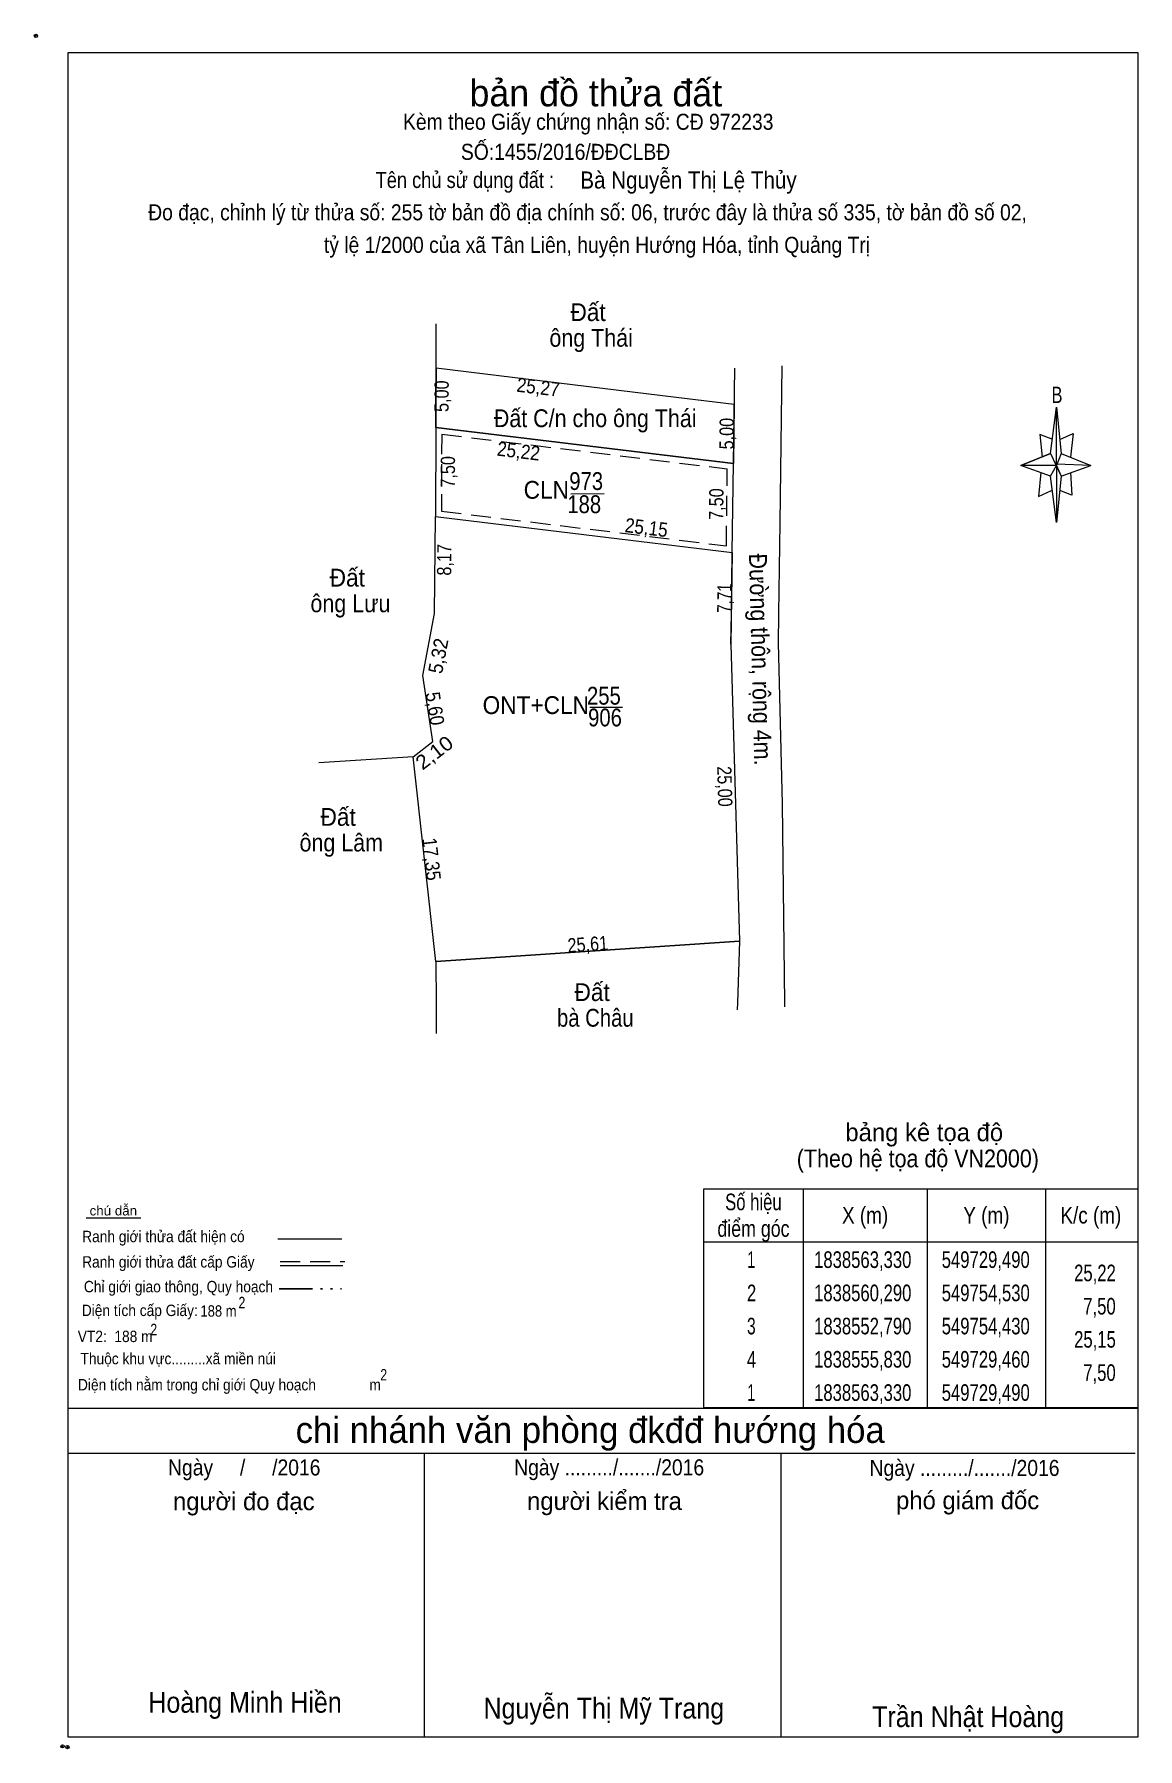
# Model space of a CAD drawing. Header units: metres. Extents: x 549239 to 550002, y 1838446 to 1838596.
# Drawn here: x 549695.7 to 549788.6, y 1838452.1 to 1838596.4 of the extents above; entities that cross this region are included whole.
import ezdxf
from ezdxf.enums import TextEntityAlignment as Align

# ---------------------------------------------------------------- set-up
doc = ezdxf.new("R2010")
doc.units = ezdxf.units.M
doc.header["$LTSCALE"] = 0.56
doc.header["$PDMODE"] = 32
doc.header["$PDSIZE"] = 0.28
for name, pattern in [('DASH_DOUBLE_DOT', [9.2, 5, -1.2, 0.3, -1.2, 0.3, -1.2]), ('DOTTED', [1.5, 0.3, -1.2]), ('MEDIUM_DASHED', [4.5, 3, -1.5])]:
    doc.linetypes.add(name, pattern=pattern)
for name, color, linetype, lineweight in [('1', 7, 'DOTTED', 13), ('10', 7, 'Continuous', 13), ('15', 7, 'Continuous', 13), ('18', 7, 'Continuous', 13), ('28', 7, 'Continuous', 13), ('63', 7, 'Continuous', 13)]:
    doc.layers.add(name, color=color, linetype=linetype, lineweight=lineweight)

msp = doc.modelspace()

# ---------------------------------------------------------------- texts
at = {"layer": '1'}
for s, width, p in [('973', 0.85, (549742.145, 1838558.06)), ('CLN', 0.95, (549738.79, 1838557.32)), ('188', 0.85, (549741.98, 1838556.11)), ('ONT+CLN', 0.95, (549737.905, 1838539.2)), ('255', 0.85, (549743.635, 1838539.99)), ('906', 0.85, (549743.73, 1838538.16))]:
    msp.add_text(s, height=1.5, dxfattribs=dict(at, width=width)).set_placement(p, align=Align.CENTER)
at = {"layer": '15', "width": 0.9}
msp.add_text('Đất C/n cho ông Thái', height=1.5, dxfattribs=at).set_placement((549742.905, 1838563.35), align=Align.CENTER)
msp.add_text('Đường thôn, rộng 4m.', height=1.5, rotation=271.435, dxfattribs=at).set_placement((549756.0666, 1838543.7738), align=Align.CENTER)
at = {"layer": '28'}
for s, height, p in [('bản đồ thửa đất', 2.25, (549742.955, 1838590.35)), ('bảng kê tọa độ', 1.5, (549770.59, 1838503.24)), ('chi nhánh văn phòng đkđđ hướng hóa', 2.187, (549742.485, 1838477.84)), ('người đo đạc', 1.5, (549713.335, 1838472.18)), ('người kiểm tra', 1.5, (549743.685, 1838472.2)), ('phó giám đốc', 1.5, (549774.24, 1838472.26))]:
    msp.add_text(s, height=height, dxfattribs=at).set_placement(p, align=Align.CENTER)
for s, height, width, p in [('Kèm theo Giấy chứng nhận số: CĐ 972233', 1.35, 0.9, (549742.32, 1838588.38)), ('SỐ:1455/2016/ĐĐCLBĐ', 1.35, 0.9, (549740.41, 1838585.85)), ('Tên chủ sử dụng đất :', 1.35, 0.85, (549731.935, 1838583.48)), ('Đo đạc, chỉnh lý từ thửa số: 255 tờ bản đồ địa chính số: 06, trước đây là thửa số 335, tờ bản đồ số 02,', 1.35, 0.9, (549742.26, 1838580.76)), (' tỷ lệ 1/2000 của xã Tân Liên, huyện Hướng Hóa, tỉnh Quảng Trị', 1.35, 0.9, (549742.83, 1838578.02)), ('B', 1.378, 0.75, (549781.76, 1838565.38)), ('(Theo hệ tọa độ VN2000)', 1.5, 0.9, (549770.05, 1838501.04)), ('chú dẫn', 0.8, 1.05, (549702.36, 1838496.99)), ('Ranh giới thửa đất hiện có ', 0.96, 0.9, (549706.735, 1838494.74)), ('Ranh giới thửa đất cấp Giấy', 0.96, 0.9, (549706.99, 1838492.6)), ('Chỉ giới giao thông, Quy hoạch', 0.96, 0.9, (549707.84, 1838490.52)), ('2', 0.96, 0.8, (549713.18, 1838489.18)), ('2', 0.96, 0.8, (549713.18, 1838489.18)), ('Diện tích cấp Giấy: ', 0.96, 0.9, (549704.745, 1838488.52)), ('188 m ', 0.96, 0.85, (549711.36, 1838488.47)), (' VT2:  188 m ', 0.96, 0.9, (549702.515, 1838486.33)), ('2', 0.96, 0.8, (549705.76, 1838486.91)), ('Thuộc khu vực.........xã miền núi', 0.96, 0.9, (549707.82, 1838484.46)), ('2', 0.96, 0.8, (549725.11, 1838483.1)), ('Diện tích nằm trong chỉ giới Quy hoạch              m', 0.96, 0.9, (549712.125, 1838482.26)), ('Ngày     /     /2016', 1.35, 0.9, (549713.375, 1838475.1)), ('Ngày ........./......./2016', 1.35, 0.9, (549744.08, 1838475.11)), ('Ngày ........./......./2016', 1.35, 0.9, (549773.98, 1838475.06)), ('Hoàng Minh Hiền', 1.75, 0.9, (549713.44, 1838455.13)), ('Nguyễn Thị Mỹ Trang', 1.75, 0.9, (549743.63, 1838454.64)), ('Trần Nhật Hoàng', 1.75, 0.9, (549774.285, 1838453.92))]:
    msp.add_text(s, height=height, dxfattribs=dict(at, width=width)).set_placement(p, align=Align.CENTER)
at = {"layer": '28', "width": 0.9}
msp.add_text('Bà Nguyễn Thị Lệ Thủy', height=1.44, dxfattribs=at).set_placement((549741.65, 1838583.43))
at = {"layer": '63'}
for s, height, width, p in [('Đất ', 1.5, 0.95, (549742.57, 1838572.28)), ('ông Thái', 1.5, 0.9, (549742.565, 1838570.12)), ('Đất ', 1.5, 0.95, (549722.31, 1838549.93)), ('ông Lưu', 1.5, 0.9, (549722.31, 1838547.77)), ('Đất ', 1.5, 0.95, (549721.54, 1838529.79)), ('ông Lâm', 1.5, 0.9, (549721.54, 1838527.63)), ('Đất ', 1.5, 0.95, (549742.91, 1838515.04)), ('bà Châu', 1.5, 0.85, (549742.915, 1838512.88)), ('Số hiệu', 1.398, 0.75, (549756.215, 1838497.43)), ('điểm góc', 1.398, 0.8, (549756.22, 1838495.19)), ('X (m)', 1.398, 0.85, (549765.615, 1838496.31)), ('Y (m)', 1.398, 0.85, (549775.82, 1838496.31)), ('K/c (m)', 1.398, 0.85, (549784.61, 1838496.31)), (' 1', 1.398, 0.65, (549755.865, 1838492.57)), ('1838563,330', 1.398, 0.75, (549765.415, 1838492.57)), ('549729,490', 1.398, 0.75, (549775.765, 1838492.57)), (' 2', 1.398, 0.75, (549755.87, 1838489.77)), ('1838560,290', 1.398, 0.75, (549765.415, 1838489.77)), ('549754,530', 1.398, 0.75, (549775.765, 1838489.77)), (' 3', 1.398, 0.7, (549755.86, 1838486.98)), ('1838552,790', 1.398, 0.75, (549765.415, 1838486.98)), ('549754,430', 1.398, 0.75, (549775.765, 1838486.98)), (' 4', 1.398, 0.75, (549755.865, 1838484.18)), ('1838555,830', 1.398, 0.75, (549765.415, 1838484.18)), ('549729,460', 1.398, 0.75, (549775.765, 1838484.18)), (' 1', 1.398, 0.65, (549755.865, 1838481.38)), ('1838563,330', 1.398, 0.75, (549765.415, 1838481.38)), ('549729,490', 1.398, 0.75, (549775.765, 1838481.38))]:
    msp.add_text(s, height=height, dxfattribs=dict(at, width=width)).set_placement(p, align=Align.CENTER)
for s, rotation, width, p in [('5,00', 89.771, 0.85, (549730.5754, 1838565.9526)), ('25,27', 353.091, 0.9, (549738.0378, 1838566.1234)), ('5,00', 89.198, 0.85, (549754.559, 1838562.7966)), ('25,22', 353.078, 0.9, (549736.3827, 1838560.7411)), ('7,50', 89.771, 0.85, (549731.1054, 1838559.5826)), ('7,50', 89.236, 0.85, (549753.6881, 1838556.867)), ('25,15', 353.059, 0.9, (549747.1425, 1838554.303)), ('8,17', 89.509, 0.85, (549730.8014, 1838552.1749)), ('7,71', 89.257, 0.8, (549754.3768, 1838548.9522)), ('5,32', 79.281, 0.95, (549730.2913, 1838543.9834)), ('5,60', 278.723, 0.9, (549728.8385, 1838539.566)), ('2,10', 37.635, 1.1, (549729.7336, 1838535.4754)), ('25,00', 271.65, 0.85, (549753.2108, 1838533.0873)), ('17,35', 276.322, 0.9, (549728.5465, 1838526.9261)), ('25,61', 3.851, 0.85, (549742.3197, 1838519.2258))]:
    msp.add_text(s, height=1.2, rotation=rotation, dxfattribs=dict(at, width=width)).set_placement(p, align=Align.CENTER)
at = {"layer": '63', "width": 0.75}
for s, p in [('25,22', (549786.71, 1838491.45)), ('7,50', (549786.7, 1838488.65)), ('25,15', (549786.71, 1838485.86)), ('7,50', (549786.7, 1838483.06))]:
    msp.add_text(s, height=1.398, dxfattribs=at).set_placement(p, align=Align.RIGHT)

# ---------------------------------------------------------------- linework, layer by layer
at = {"layer": '1', "linetype": 'Continuous'}
for p, q in [((549729.5, 1838565.88), (549729.51, 1838567.69)), ((549734.79, 1838567.69), (549749.73, 1838565.88))]:
    msp.add_line(p, q, dxfattribs=at)
at = {"layer": '1', "linetype": 'MEDIUM_DASHED'}
msp.add_line((549729.96, 1838556.28), (549753.94, 1838553.36), dxfattribs=at)
at = {"layer": '1', "linetype": 'Continuous'}
for points in [[(549729.51, 1838567.69), (549729.51, 1838568.33), (549734.79, 1838567.69)], [(549749.73, 1838565.88), (549754.6, 1838565.29), (549754.53, 1838560.29), (549729.49, 1838563.33), (549729.5, 1838565.88)]]:
    msp.add_lwpolyline(points, dxfattribs=at)
msp.add_lwpolyline([(549729.46, 1838555.83), (549754.43, 1838552.79), (549754.33, 1838545.08), (549755.05, 1838520.09), (549729.5, 1838518.37), (549727.59, 1838535.61), (549729.25, 1838536.89), (549728.4, 1838542.43), (549729.39, 1838547.66)], close=True, dxfattribs=at)
at = {"layer": '10'}
for p, q in [((549729.51, 1838568.87), (549729.52, 1838572.06)), ((549729.53, 1838571.25), (549729.53, 1838571.46)), ((549729.51, 1838568.33), (549729.51, 1838568.87)), ((549729.5, 1838518.37), (549727.59, 1838535.61)), ((549729.5, 1838518.37), (549729.52, 1838514.89)), ((549729.52, 1838514.89), (549729.53, 1838512.31))]:
    msp.add_line(p, q, dxfattribs=at)
at = {"layer": '15'}
for p, q in [((549740.86, 1838557.73), (549743.67, 1838557.77)), ((549742.46, 1838539.79), (549745.19, 1838539.79)), ((549727.59, 1838535.61), (549719.65, 1838535.09))]:
    msp.add_line(p, q, dxfattribs=at)
at = {"layer": '18'}
for p, q in [((549729.51, 1838568.33), (549734.79, 1838567.69)), ((549729.51, 1838568.33), (549729.51, 1838567.69)), ((549758.46, 1838555.29), (549758.64, 1838568.51)), ((549729.49, 1838563.33), (549729.46, 1838555.83)), ((549754.43, 1838552.79), (549754.53, 1838560.29)), ((549729.46, 1838555.29), (549729.46, 1838555.83)), ((549728.4, 1838542.43), (549729.39, 1838547.66)), ((549729.5, 1838518.37), (549755.05, 1838520.09)), ((549755.05, 1838520.09), (549754.88, 1838514.89)), ((549754.88, 1838514.89), (549754.86, 1838514.3)), ((549758.87, 1838514.56), (549758.87, 1838514.89))]:
    msp.add_line(p, q, dxfattribs=at)
at = {"layer": '18', "linetype": 'MEDIUM_DASHED'}
for p, q in [((549729.99, 1838562.76), (549729.96, 1838556.28)), ((549729.99, 1838562.76), (549754.02, 1838559.84)), ((549753.94, 1838553.36), (549754.02, 1838559.84))]:
    msp.add_line(p, q, dxfattribs=at)
at = {"layer": '18'}
for points in [[(549729.49, 1838563.33), (549754.53, 1838560.29), (549754.64, 1838568.31)], [(549729.51, 1838567.69), (549729.5, 1838565.88), (549729.49, 1838563.33)], [(549734.79, 1838567.69), (549749.73, 1838565.88), (549754.6, 1838565.29)], [(549758.33, 1838545.13), (549758.36, 1838547.66), (549758.46, 1838555.29)], [(549754.33, 1838545.08), (549754.36, 1838547.66), (549754.43, 1838552.79)], [(549758.87, 1838514.89), (549758.67, 1838531.63), (549758.33, 1838545.18)]]:
    msp.add_lwpolyline(points, dxfattribs=at)
at = {"layer": '28'}
for p, q in [((549781.21, 1838561.12), (549781.71, 1838565.02)), ((549782.11, 1838561.12), (549784.61, 1838560.12)), ((549781.21, 1838559.22), (549778.71, 1838560.12)), ((549782.11, 1838559.22), (549781.71, 1838555.32)), ((549782.91, 1838559.52), (549783.01, 1838557.62)), ((549783.01, 1838557.62), (549782.01, 1838558.02)), ((549700.06, 1838496.79), (549704.66, 1838496.79)), ((549716.21, 1838495.02), (549721.59, 1838495.02)), ((549716.41, 1838492.78), (549721.67, 1838492.78)), ((549698.55, 1838480.78), (549788.55, 1838480.78)), ((549698.55, 1838476.98), (549788.35, 1838476.98)), ((549698.55, 1838476.98), (549788.35, 1838476.98)), ((549698.55, 1838476.98), (549788.35, 1838476.98)), ((549728.55, 1838453.08), (549728.55, 1838476.98)), ((549758.55, 1838453.08), (549758.55, 1838476.98))]:
    msp.add_line(p, q, dxfattribs=at)
at = {"layer": '28', "linetype": 'MEDIUM_DASHED'}
msp.add_line((549716.41, 1838493.1), (549721.85, 1838493.1), dxfattribs=at)
at = {"layer": '28', "linetype": 'DASH_DOUBLE_DOT', "lineweight": 25}
msp.add_line((549716.31, 1838490.81), (549721.55, 1838490.81), dxfattribs=at)
at = {"layer": '28'}
for points in [[(549698.55, 1838594.88), (549788.55, 1838594.88), (549788.55, 1838453.08), (549698.55, 1838453.08)], [(549781.71, 1838565.02), (549782.11, 1838561.12), (549781.71, 1838560.12)], [(549781.71, 1838560.12), (549778.71, 1838560.12), (549781.21, 1838561.12), (549782.11, 1838559.22), (549784.61, 1838560.12), (549781.71, 1838560.22)], [(549781.71, 1838560.12), (549781.71, 1838555.32), (549781.21, 1838559.22)]]:
    msp.add_lwpolyline(points, close=True, dxfattribs=at)
for points in [[(549781.41, 1838562.32), (549780.31, 1838562.72), (549780.51, 1838560.82)], [(549782.01, 1838562.32), (549783.11, 1838562.82), (549782.91, 1838560.82)], [(549781.71, 1838560.12), (549781.21, 1838561.12), (549778.71, 1838560.12)], [(549780.41, 1838559.52), (549780.21, 1838557.52), (549781.31, 1838558.02)], [(549781.71, 1838560.12), (549782.11, 1838559.22), (549784.61, 1838560.12)], [(549788.55, 1838453.08), (549698.55, 1838453.08), (549698.55, 1838476.98)]]:
    msp.add_lwpolyline(points, dxfattribs=at)
for p in [(549695.85, 1838596.28), (549698.09, 1838452.3), (549698.49, 1838452.24)]:
    msp.add_point(p, dxfattribs=at)
at = {"layer": '63'}
for p, q in [((549760.4, 1838499.24), (549760.4, 1838480.79)), ((549770.84, 1838499.24), (549770.84, 1838480.79)), ((549780.79, 1838499.24), (549780.79, 1838480.79)), ((549752.04, 1838494.77), (549788.55, 1838494.77))]:
    msp.add_line(p, q, dxfattribs=at)
msp.add_lwpolyline([(549752.04, 1838499.24), (549788.55, 1838499.24), (549788.55, 1838480.79), (549752.04, 1838480.79)], close=True, dxfattribs=at)

msp.set_redraw_order([(e.dxf.handle, doc.entitydb.next_handle()) for e in msp.query("TEXT MTEXT ATTDEF DIMENSION ARC_DIMENSION")])  # texts and dimensions are drawn at this point

doc.saveas('drawing.dxf')
